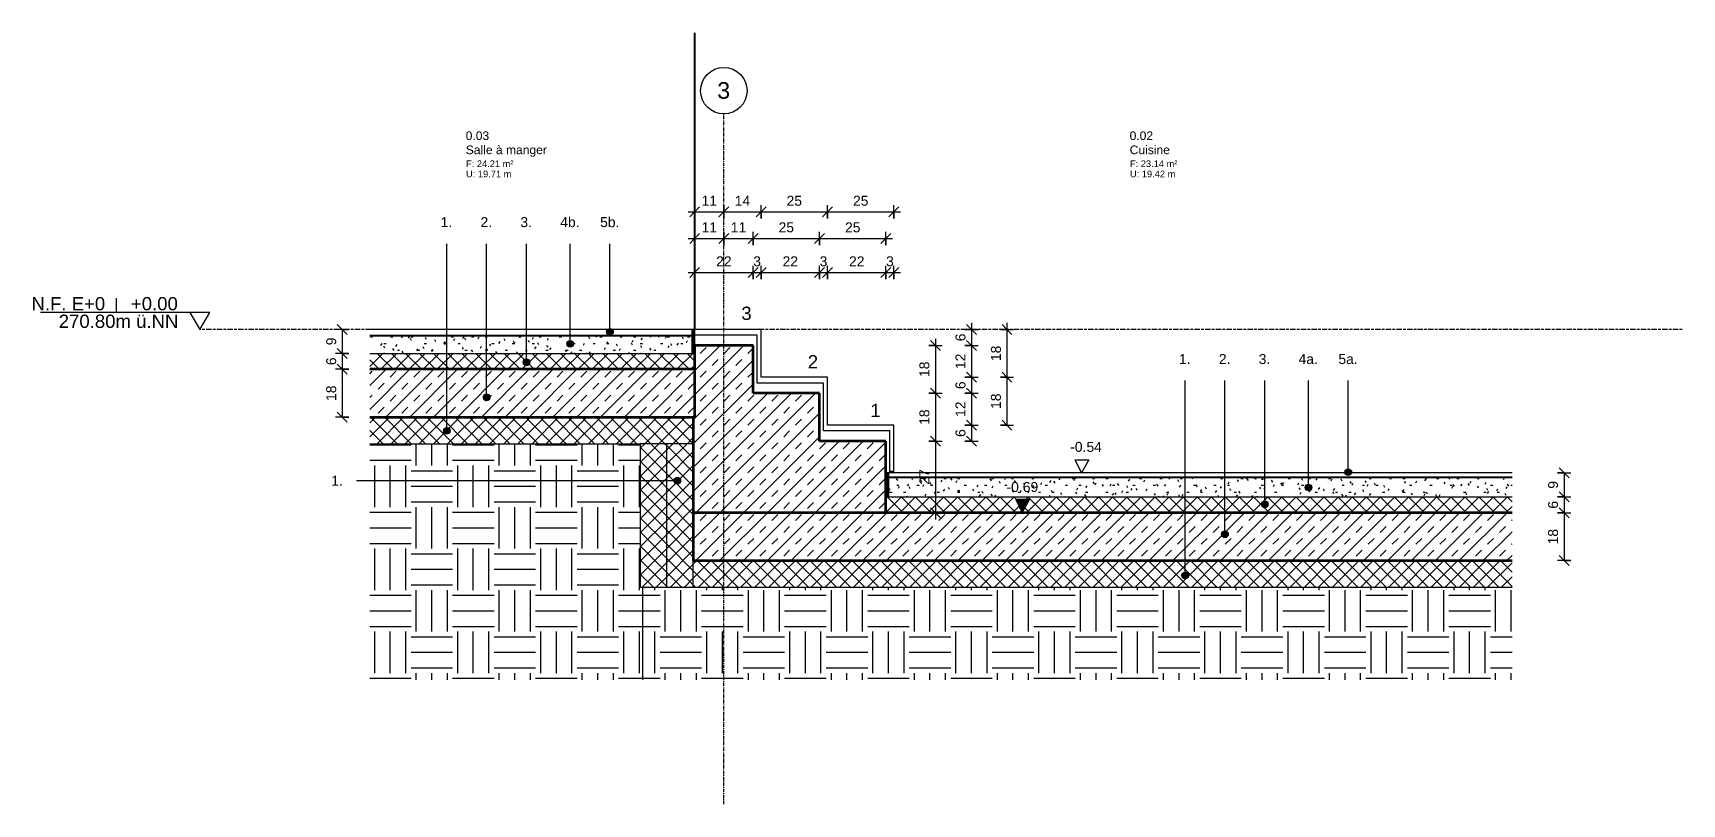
# Model space of a CAD drawing. Header units: millimetres. Extents: x 12107 to 18314, y -1786 to 1116.
import ezdxf

# ---------------------------------------------------------------- set-up
doc = ezdxf.new("R2010")
doc.units = ezdxf.units.MM
doc.linetypes.add('Center', pattern=[40, 10, -5, 20, -5])
doc.linetypes.add('Grid Line', pattern=[22.225, 12.7, -3.175, 3.175, -3.175])
for name, color, linetype, lineweight in [('A-ANNO-DIMS', 211, 'Continuous', 9), ('A-ANNO-DIMS-25', 211, 'Continuous', 9), ('A-AREA-IDEN', 2, 'Continuous', 9), ('A-DETL', 90, 'Continuous', 18), ('A-DETL-GENF', 92, 'Continuous', 18), ('A-DETL-MEDM', 33, 'Continuous', 35), ('A-DETL-THIN', 151, 'Continuous', 18), ('A-FLOR-LEVL', 51, 'Continuous', 9), ('A-WALL', 113, 'Continuous', 25), ('C-TOPO', 7, 'Continuous', 18), ('G-ANNO-DIMS', 111, 'Continuous', 9), ('G-ANNO-TEXT', 231, 'Continuous', 9), ('S-GRID', 1, 'Continuous', 9), ('S-GRID-IDEN', 1, 'Continuous', 9)]:
    doc.layers.add(name, color=color, linetype=linetype, lineweight=lineweight)
doc.styles.add('Arial', font='arial.ttf', dxfattribs={"height": 50})
doc.styles.add('Arial_1', font='arial.ttf', dxfattribs={"height": 62.5})
doc.styles.add('Arial_2', font='arial.ttf', dxfattribs={"height": 25})
doc.styles.add('Arial_3', font='arial.ttf', dxfattribs={"height": 32.5})
doc.styles.add('Arial_4', font='arial.ttf', dxfattribs={"height": 37.5})
doc.dimstyles.new('ANNOTATION_1_5MM_BLACK', dxfattribs={"dimscale": 304.8, "dimtxt": 38.259727, "dimasz": 0.123031, "dimexe": 0.082021, "dimexo": 0.0625, "dimgap": 0.032808, "dimtad": 1, "dimdec": 1, "dimlfac": 0.1, "dimrnd": 0.5, "dimdsep": 46, "dimtxsty": 'Arial_4', "dimblk1": 'OBLIQUE', "dimblk2": 'OBLIQUE', "dimsah": 1, "dimcen": 0.09, "dimdle": 0.082021, "dimazin": 0, "dimtfac": 1, "dimtdec": 4, "dimtix": 1, "dimtmove": 0, "dimatfit": 3, "dimfxl": 0.082021, "dimfxlon": 1, "dimtvp": 1, "dimtolj": 1, "dimtzin": 0, "dimarcsym": 2})
pattern_1 = [(45, (15561.023, -180), (-26.5165, 26.5165), []), (135, (15561.023, -180), (-26.5165, -26.5165), [])]
pattern_2 = [(0, (15561.023, -180), (101.6, 25.4), [8.382, -67.818, 8.382, -67.818, -406.4]), (0, (15561.023, -180), (101.6, 25.4), [-152.4, 8.382, -144.018, 8.382, -67.818, -177.8]), (0, (15561.023, -180), (101.6, 25.4), [-381, 8.382, -42.418, 8.382, -118.618]), (120, (15599.123, -167.3), (-72.79705, 75.28818), [8.382, -67.818, 8.382, -67.818, -406.4]), (120, (15599.123, -167.3), (-72.79705, 75.28818), [-152.4, 8.382, -144.018, 8.382, -67.818, -177.8]), (120, (15599.123, -167.3), (-72.79705, 75.28818), [-381, 8.382, -42.418, 8.382, -118.618]), (240, (15611.823, -116.5), (-28.80295, -100.68818), [8.382, -67.818, 8.382, -67.818, -406.4]), (240, (15611.823, -116.5), (-28.80295, -100.68818), [-152.4, 8.382, -144.018, 8.382, -67.818, -177.8]), (240, (15611.823, -116.5), (-28.80295, -100.68818), [-381, 8.382, -42.418, 8.382, -118.618])]
pattern_3 = [(45, (15561.02, -180), (-44.9013, 44.9013), []), (45, (15605.924, -180), (-44.9013, 44.9013), [31.75, -31.75])]

msp = doc.modelspace()

# ---------------------------------------------------------------- texts
at = {"layer": 'A-AREA-IDEN', "attachment_point": 1}
for s, insert, char_height, width, style in [('0.03', (13735.59, 745.48), 32.5, 106.2236, 'Arial_3'), ('0.02', (16234.54, 745.48), 32.5, 106.2236, 'Arial_3'), ('Salle à manger', (13735.88, 692.16), 32.5, 364.7678, 'Arial_3'), ('Cuisine', (16234.83, 692.16), 32.5, 182.3839, 'Arial_3'), ('F: 24.21 m²', (13736.86, 636.06), 25, 216.4556, 'Arial_2'), ('F: 23.14 m²', (16235.81, 636.06), 25, 216.4556, 'Arial_2'), ('U: 19.71 m', (13736.86, 597.77), 25, 204.4303, 'Arial_2'), ('U: 19.42 m', (16235.81, 597.77), 25, 204.4303, 'Arial_2')]:
    msp.add_mtext(s, dxfattribs=dict(at, insert=insert, char_height=char_height, width=width, style=style))
at = {"layer": 'A-FLOR-LEVL', "char_height": 50, "attachment_point": 1, "style": 'Arial'}
for s, insert, width in [('N.F. E+0', (12101.18, 122.04), 342.7214), ('+0.00', (12475.47, 122.04), 218.4598), ('270.80m ü.NN', (12203.81, 55.8), 557.1728)]:
    msp.add_mtext(s, dxfattribs=dict(at, insert=insert, width=width))
at = {"layer": 'G-ANNO-DIMS', "char_height": 37.5, "width": 142.7817, "attachment_point": 1, "line_spacing_factor": 0.941778, "style": 'Arial_4'}
for s, insert in [('-0.54', (16010.81, -423.08)), ('-0.69', (15771.13, -574.06))]:
    msp.add_mtext(s, dxfattribs=dict(at, insert=insert))
at = {"layer": 'G-ANNO-TEXT', "color": 7, "attachment_point": 1}
for s, insert, char_height, width, style in [('1.', (13641.38, 422.71), 37.5, 54.1139, 'Arial_4'), ('2.', (13791.38, 422.71), 37.5, 54.1139, 'Arial_4'), ('3.', (13941.38, 422.71), 37.5, 54.1139, 'Arial_4'), ('4b.', (14091.38, 422.71), 37.5, 88.1856, 'Arial_4'), ('5b.', (14241.38, 422.71), 37.5, 88.1856, 'Arial_4'), ('3', (14773.15, 85.85), 50, 48.1013, 'Arial'), ('2', (15023.15, -96.67), 50, 48.1013, 'Arial'), ('1.', (16420.31, -92.63), 37.5, 54.1139, 'Arial_4'), ('2.', (16570.31, -92.63), 37.5, 54.1139, 'Arial_4'), ('3.', (16720.31, -92.63), 37.5, 54.1139, 'Arial_4'), ('4a.', (16870.31, -92.63), 37.5, 88.1856, 'Arial_4'), ('5a.', (17020.31, -92.63), 37.5, 88.1856, 'Arial_4'), ('1', (15258.15, -279.79), 50, 48.1013, 'Arial'), ('1.', (13229.25, -550.33), 37.5, 54.1139, 'Arial_4')]:
    msp.add_mtext(s, dxfattribs=dict(at, insert=insert, char_height=char_height, width=width, style=style))

# ---------------------------------------------------------------- blocks, each defined once
blk = doc.blocks.new('Niveau - OKFFB-442205-012_01-Coupe 1')
at = {"layer": 'A-FLOR-LEVL'}
for p, q in [((12734.8, 64.4), (12134.8, 64.4)), ((12419.8, 117.2), (12419.8, 64.4)), ((12697.6, 64.4), (12734.8, 0)), ((12772, 64.4), (12697.6, 64.4)), ((12734.8, 0), (12772, 64.4))]:
    blk.add_line(p, q, dxfattribs=at)
blk = doc.blocks.new('Quadrillage - M_Grid Head - Circle_3_5-489728-012_01-Coupe 1')
at = {"layer": 'S-GRID-IDEN'}
blk.add_circle((14707.4, 898.5), 87.5, dxfattribs=at)
blk = doc.blocks.new('Cotes d_élévation - OKFFB-441809-012_01-Coupe 1')
at = {"layer": 'G-ANNO-DIMS'}
for p, q in [((16028.4, -490), (16052.8, -540)), ((16028.4, -490), (16080.5, -490)), ((16080.5, -490), (16052.8, -540)), ((16073.6, -540), (16034.5, -540))]:
    blk.add_line(p, q, dxfattribs=at)
blk = doc.blocks.new('DIMBLOCK15-012_01-Coupe 1')
at = {"layer": 'A-ANNO-DIMS-25'}
for p, q in [((17845, -540), (17895, -540)), ((17870, -540), (17845, -540)), ((17870, -540), (17851.3, -521.2)), ((17870, -540), (17870, -630)), ((17870, -540), (17888.8, -558.8)), ((17870, -630), (17851.3, -611.2)), ((17845, -630), (17895, -630)), ((17870, -630), (17845, -630)), ((17870, -630), (17888.8, -648.8))]:
    blk.add_line(p, q, dxfattribs=at)
at = {"layer": 'A-ANNO-DIMS-25', "color": 0, "insert": (17809.6, -599.5), "char_height": 37.5, "width": 34.892, "attachment_point": 1, "rotation": 90, "line_spacing_factor": 0.941778, "style": 'Arial_4'}
blk.add_mtext('9', dxfattribs=at)
blk = doc.blocks.new('_Oblique')
at = {"color": 0, "linetype": 'ByBlock', "lineweight": -2}
blk.add_line((-0.5, -0.5), (0.5, 0.5), dxfattribs=at)
blk = doc.blocks.new('DIMBLOCK16-012_01-Coupe 1')
at = {"layer": 'A-ANNO-DIMS-25'}
for p, q in [((17870, -630), (17851.3, -611.2)), ((17845, -630), (17895, -630)), ((17870, -630), (17845, -630)), ((17870, -690), (17851.3, -671.3)), ((17870, -630), (17870, -690)), ((17870, -630), (17888.8, -648.8)), ((17845, -690), (17895, -690)), ((17870, -690), (17845, -690)), ((17870, -690), (17888.8, -708.8))]:
    blk.add_line(p, q, dxfattribs=at)
at = {"layer": 'A-ANNO-DIMS-25', "color": 0, "insert": (17809.6, -674.5), "char_height": 37.5, "width": 34.892, "attachment_point": 1, "rotation": 90, "line_spacing_factor": 0.941778, "style": 'Arial_4'}
blk.add_mtext('6', dxfattribs=at)
blk = doc.blocks.new('DIMBLOCK17-012_01-Coupe 1')
at = {"layer": 'A-ANNO-DIMS-25'}
for p, q in [((17870, -690), (17851.3, -671.3)), ((17845, -690), (17895, -690)), ((17870, -690), (17845, -690)), ((17870, -690), (17870, -870)), ((17870, -690), (17888.8, -708.8)), ((17870, -870), (17851.3, -851.2)), ((17895, -870), (17845, -870)), ((17870, -870), (17888.8, -888.8)), ((17870, -870), (17895, -870))]:
    blk.add_line(p, q, dxfattribs=at)
at = {"layer": 'A-ANNO-DIMS-25', "color": 0, "insert": (17809.6, -809.1), "char_height": 37.5, "width": 69.784, "attachment_point": 1, "rotation": 90, "line_spacing_factor": 0.941778, "style": 'Arial_4'}
blk.add_mtext('18', dxfattribs=at)
blk = doc.blocks.new('DIMBLOCK18-012_01-Coupe 1')
at = {"layer": 'A-ANNO-DIMS-25'}
for p, q in [((13296.1, 0), (13246.1, 0)), ((13271.1, 0), (13252.3, 18.8)), ((13271.1, 0), (13271.1, -90)), ((13271.1, 0), (13289.8, -18.8)), ((13271.1, 0), (13296.1, 0)), ((13296.1, -90), (13246.1, -90)), ((13271.1, -90), (13252.3, -71.2)), ((13271.1, -90), (13289.8, -108.7)), ((13271.1, -90), (13296.1, -90))]:
    blk.add_line(p, q, dxfattribs=at)
at = {"layer": 'A-ANNO-DIMS-25', "color": 0, "insert": (13210.6, -59.5), "char_height": 37.5, "width": 34.892, "attachment_point": 1, "rotation": 90, "line_spacing_factor": 0.941778, "style": 'Arial_4'}
blk.add_mtext('9', dxfattribs=at)
blk = doc.blocks.new('DIMBLOCK19-012_01-Coupe 1')
at = {"layer": 'A-ANNO-DIMS-25'}
for p, q in [((13296.1, -90), (13246.1, -90)), ((13271.1, -90), (13252.3, -71.2)), ((13271.1, -90), (13271.1, -150)), ((13271.1, -90), (13289.8, -108.7)), ((13271.1, -90), (13296.1, -90)), ((13296.1, -150), (13246.1, -150)), ((13271.1, -150), (13252.3, -131.2)), ((13271.1, -150), (13289.8, -168.8)), ((13271.1, -150), (13296.1, -150))]:
    blk.add_line(p, q, dxfattribs=at)
at = {"layer": 'A-ANNO-DIMS-25', "color": 0, "insert": (13210.6, -134.5), "char_height": 37.5, "width": 34.892, "attachment_point": 1, "rotation": 90, "line_spacing_factor": 0.941778, "style": 'Arial_4'}
blk.add_mtext('6', dxfattribs=at)
blk = doc.blocks.new('DIMBLOCK20-012_01-Coupe 1')
at = {"layer": 'A-ANNO-DIMS-25'}
for p, q in [((13296.1, -150), (13246.1, -150)), ((13271.1, -150), (13252.3, -131.2)), ((13271.1, -150), (13271.1, -330)), ((13271.1, -150), (13289.8, -168.8)), ((13271.1, -150), (13296.1, -150)), ((13296.1, -330), (13246.1, -330)), ((13271.1, -330), (13252.3, -311.2)), ((13271.1, -330), (13289.8, -348.7)), ((13271.1, -330), (13296.1, -330))]:
    blk.add_line(p, q, dxfattribs=at)
at = {"layer": 'A-ANNO-DIMS-25', "color": 0, "insert": (13210.6, -269.1), "char_height": 37.5, "width": 69.784, "attachment_point": 1, "rotation": 90, "line_spacing_factor": 0.941778, "style": 'Arial_4'}
blk.add_mtext('18', dxfattribs=at)
blk = doc.blocks.new('DIMBLOCK21-012_01-Coupe 1')
at = {"layer": 'A-ANNO-DIMS-25'}
for p, q in [((15478.7, -60), (15528.7, -60)), ((15503.7, -60), (15478.7, -60)), ((15503.7, -60), (15484.9, -41.2)), ((15503.7, -35), (15503.7, -240)), ((15503.7, -60), (15522.4, -78.7)), ((15478.7, -240), (15528.7, -240)), ((15503.7, -240), (15478.7, -240)), ((15503.7, -240), (15484.9, -221.2)), ((15503.7, -240), (15522.4, -258.7))]:
    blk.add_line(p, q, dxfattribs=at)
at = {"layer": 'A-ANNO-DIMS-25', "color": 0, "insert": (15443.2, -179.1), "char_height": 37.5, "width": 69.784, "attachment_point": 1, "rotation": 90, "line_spacing_factor": 0.941778, "style": 'Arial_4'}
blk.add_mtext('18', dxfattribs=at)
blk = doc.blocks.new('DIMBLOCK22-012_01-Coupe 1')
at = {"layer": 'A-ANNO-DIMS-25'}
for p, q in [((15478.7, -240), (15528.7, -240)), ((15503.7, -240), (15478.7, -240)), ((15503.7, -240), (15484.9, -221.2)), ((15503.7, -240), (15503.7, -420)), ((15503.7, -240), (15522.4, -258.7)), ((15478.7, -420), (15528.7, -420)), ((15503.7, -420), (15478.7, -420)), ((15503.7, -420), (15484.9, -401.2)), ((15503.7, -420), (15522.4, -438.8))]:
    blk.add_line(p, q, dxfattribs=at)
at = {"layer": 'A-ANNO-DIMS-25', "color": 0, "insert": (15443.2, -359.1), "char_height": 37.5, "width": 69.784, "attachment_point": 1, "rotation": 90, "line_spacing_factor": 0.941778, "style": 'Arial_4'}
blk.add_mtext('18', dxfattribs=at)
blk = doc.blocks.new('DIMBLOCK23-012_01-Coupe 1')
at = {"layer": 'A-ANNO-DIMS-25'}
for p, q in [((15478.7, -420), (15528.7, -420)), ((15503.7, -420), (15478.7, -420)), ((15503.7, -420), (15484.9, -401.2)), ((15503.7, -420), (15503.7, -715)), ((15503.7, -420), (15522.4, -438.8)), ((15503.7, -690), (15484.9, -671.3)), ((15528.7, -690), (15478.7, -690)), ((15503.7, -690), (15522.4, -708.8)), ((15503.7, -690), (15528.7, -690))]:
    blk.add_line(p, q, dxfattribs=at)
at = {"layer": 'A-ANNO-DIMS-25', "color": 0, "insert": (15443.2, -584.1), "char_height": 37.5, "width": 69.784, "attachment_point": 1, "rotation": 90, "line_spacing_factor": 0.941778, "style": 'Arial_4'}
blk.add_mtext('27', dxfattribs=at)
blk = doc.blocks.new('Cotes d_élévation - OKRD-441811-012_01-Coupe 1')
at = {"layer": 'G-ANNO-DIMS'}
blk.add_hatch(color=256, dxfattribs=at).paths.add_polyline_path([(15830.6, -690), (15806.2, -640), (15858.3, -640)])
for p, q in [((15858.3, -640), (15806.2, -640)), ((15806.2, -640), (15830.6, -690)), ((15830.6, -690), (15858.3, -640)), ((15812.3, -690), (15851.3, -690))]:
    blk.add_line(p, q, dxfattribs=at)
blk = doc.blocks.new('DIMBLOCK24-012_01-Coupe 1')
at = {"layer": 'A-ANNO-DIMS-25'}
for p, q in [((15748, 0), (15798, 0)), ((15773, 0), (15748, 0)), ((15773, 0), (15754.2, 18.8)), ((15773, 25), (15773, -180)), ((15773, 0), (15791.7, -18.8)), ((15748, -180), (15798, -180)), ((15773, -180), (15748, -180)), ((15773, -180), (15754.2, -161.2)), ((15773, -180), (15791.7, -198.8))]:
    blk.add_line(p, q, dxfattribs=at)
at = {"layer": 'A-ANNO-DIMS-25', "color": 0, "insert": (15712.5, -119.1), "char_height": 37.5, "width": 69.784, "attachment_point": 1, "rotation": 90, "line_spacing_factor": 0.941778, "style": 'Arial_4'}
blk.add_mtext('18', dxfattribs=at)
blk = doc.blocks.new('DIMBLOCK25-012_01-Coupe 1')
at = {"layer": 'A-ANNO-DIMS-25'}
for p, q in [((15748, -180), (15798, -180)), ((15773, -180), (15748, -180)), ((15773, -180), (15754.2, -161.2)), ((15773, -180), (15773, -360)), ((15773, -180), (15791.7, -198.8)), ((15748, -360), (15798, -360)), ((15773, -360), (15748, -360)), ((15773, -360), (15754.2, -341.3)), ((15773, -360), (15791.7, -378.8))]:
    blk.add_line(p, q, dxfattribs=at)
at = {"layer": 'A-ANNO-DIMS-25', "color": 0, "insert": (15712.5, -299.1), "char_height": 37.5, "width": 69.784, "attachment_point": 1, "rotation": 90, "line_spacing_factor": 0.941778, "style": 'Arial_4'}
blk.add_mtext('18', dxfattribs=at)
blk = doc.blocks.new('DIMBLOCK26-012_01-Coupe 1')
at = {"layer": 'A-ANNO-DIMS-25'}
for p, q in [((14572.4, 442.7), (14707.4, 442.7)), ((14597.4, 442.7), (14578.6, 423.9)), ((14597.4, 467.7), (14597.4, 417.7)), ((14597.4, 442.7), (14597.4, 467.7)), ((14597.4, 442.7), (14616.1, 461.4)), ((14707.4, 442.7), (14688.6, 423.9)), ((14707.4, 467.7), (14707.4, 417.7)), ((14707.4, 442.7), (14707.4, 467.7)), ((14707.4, 442.7), (14726.1, 461.4))]:
    blk.add_line(p, q, dxfattribs=at)
at = {"layer": 'A-ANNO-DIMS-25', "color": 0, "insert": (14623.3, 503.1), "char_height": 37.5, "width": 69.784, "attachment_point": 1, "line_spacing_factor": 0.941778, "style": 'Arial_4'}
blk.add_mtext('11', dxfattribs=at)
blk = doc.blocks.new('DIMBLOCK27-012_01-Coupe 1')
at = {"layer": 'A-ANNO-DIMS-25'}
for p, q in [((14707.4, 442.7), (14688.6, 423.9)), ((14707.4, 467.7), (14707.4, 417.7)), ((14707.4, 442.7), (14707.4, 467.7)), ((14707.4, 442.7), (14726.1, 461.4)), ((14707.4, 442.7), (14847.4, 442.7)), ((14847.4, 442.7), (14828.6, 423.9)), ((14847.4, 417.7), (14847.4, 467.7)), ((14847.4, 442.7), (14866.1, 461.4)), ((14847.4, 442.7), (14847.4, 417.7))]:
    blk.add_line(p, q, dxfattribs=at)
at = {"layer": 'A-ANNO-DIMS-25', "color": 0, "insert": (14748.3, 503.1), "char_height": 37.5, "width": 69.784, "attachment_point": 1, "line_spacing_factor": 0.941778, "style": 'Arial_4'}
blk.add_mtext('14', dxfattribs=at)
blk = doc.blocks.new('DIMBLOCK28-012_01-Coupe 1')
at = {"layer": 'A-ANNO-DIMS-25'}
for p, q in [((14847.4, 442.7), (14828.6, 423.9)), ((14847.4, 417.7), (14847.4, 467.7)), ((14847.4, 442.7), (14866.1, 461.4)), ((14847.4, 442.7), (15097.4, 442.7)), ((14847.4, 442.7), (14847.4, 417.7)), ((15097.4, 442.7), (15078.6, 423.9)), ((15097.4, 417.7), (15097.4, 467.7)), ((15097.4, 442.7), (15116.1, 461.4)), ((15097.4, 442.7), (15097.4, 417.7))]:
    blk.add_line(p, q, dxfattribs=at)
at = {"layer": 'A-ANNO-DIMS-25', "color": 0, "insert": (14943.3, 503.1), "char_height": 37.5, "width": 69.784, "attachment_point": 1, "line_spacing_factor": 0.941778, "style": 'Arial_4'}
blk.add_mtext('25', dxfattribs=at)
blk = doc.blocks.new('DIMBLOCK29-012_01-Coupe 1')
at = {"layer": 'A-ANNO-DIMS-25'}
for p, q in [((15097.4, 442.7), (15078.6, 423.9)), ((15097.4, 417.7), (15097.4, 467.7)), ((15097.4, 442.7), (15116.1, 461.4)), ((15097.4, 442.7), (15372.4, 442.7)), ((15097.4, 442.7), (15097.4, 417.7)), ((15347.4, 442.7), (15328.6, 423.9)), ((15347.4, 417.7), (15347.4, 467.7)), ((15347.4, 442.7), (15366.1, 461.4)), ((15347.4, 442.7), (15347.4, 417.7))]:
    blk.add_line(p, q, dxfattribs=at)
at = {"layer": 'A-ANNO-DIMS-25', "color": 0, "insert": (15193.3, 503.1), "char_height": 37.5, "width": 69.784, "attachment_point": 1, "line_spacing_factor": 0.941778, "style": 'Arial_4'}
blk.add_mtext('25', dxfattribs=at)
blk = doc.blocks.new('DIMBLOCK30-012_01-Coupe 1')
at = {"layer": 'A-ANNO-DIMS-25'}
for p, q in [((14572.4, 342.7), (14707.4, 342.7)), ((14597.4, 342.7), (14578.6, 323.9)), ((14597.4, 367.7), (14597.4, 317.7)), ((14597.4, 342.7), (14597.4, 367.7)), ((14597.4, 342.7), (14616.1, 361.4)), ((14707.4, 342.7), (14688.6, 323.9)), ((14707.4, 367.7), (14707.4, 317.7)), ((14707.4, 342.7), (14707.4, 367.7)), ((14707.4, 342.7), (14726.1, 361.4))]:
    blk.add_line(p, q, dxfattribs=at)
at = {"layer": 'A-ANNO-DIMS-25', "color": 0, "insert": (14623.3, 403.1), "char_height": 37.5, "width": 69.784, "attachment_point": 1, "line_spacing_factor": 0.941778, "style": 'Arial_4'}
blk.add_mtext('11', dxfattribs=at)
blk = doc.blocks.new('DIMBLOCK31-012_01-Coupe 1')
at = {"layer": 'A-ANNO-DIMS-25'}
for p, q in [((14707.4, 342.7), (14688.6, 323.9)), ((14707.4, 367.7), (14707.4, 317.7)), ((14707.4, 342.7), (14707.4, 367.7)), ((14707.4, 342.7), (14726.1, 361.4)), ((14707.4, 342.7), (14817.4, 342.7)), ((14817.4, 342.7), (14798.6, 323.9)), ((14817.4, 317.7), (14817.4, 367.7)), ((14817.4, 342.7), (14836.1, 361.4)), ((14817.4, 342.7), (14817.4, 317.7))]:
    blk.add_line(p, q, dxfattribs=at)
at = {"layer": 'A-ANNO-DIMS-25', "color": 0, "insert": (14733.3, 403.1), "char_height": 37.5, "width": 69.784, "attachment_point": 1, "line_spacing_factor": 0.941778, "style": 'Arial_4'}
blk.add_mtext('11', dxfattribs=at)
blk = doc.blocks.new('DIMBLOCK32-012_01-Coupe 1')
at = {"layer": 'A-ANNO-DIMS-25'}
for p, q in [((14817.4, 342.7), (14798.6, 323.9)), ((14817.4, 317.7), (14817.4, 367.7)), ((14817.4, 342.7), (14836.1, 361.4)), ((14817.4, 342.7), (15067.4, 342.7)), ((14817.4, 342.7), (14817.4, 317.7)), ((15067.4, 342.7), (15048.6, 323.9)), ((15067.4, 317.7), (15067.4, 367.7)), ((15067.4, 342.7), (15086.1, 361.4)), ((15067.4, 342.7), (15067.4, 317.7))]:
    blk.add_line(p, q, dxfattribs=at)
at = {"layer": 'A-ANNO-DIMS-25', "color": 0, "insert": (14913.3, 403.1), "char_height": 37.5, "width": 69.784, "attachment_point": 1, "line_spacing_factor": 0.941778, "style": 'Arial_4'}
blk.add_mtext('25', dxfattribs=at)
blk = doc.blocks.new('DIMBLOCK33-012_01-Coupe 1')
at = {"layer": 'A-ANNO-DIMS-25'}
for p, q in [((15067.4, 342.7), (15048.6, 323.9)), ((15067.4, 317.7), (15067.4, 367.7)), ((15067.4, 342.7), (15086.1, 361.4)), ((15067.4, 342.7), (15342.4, 342.7)), ((15067.4, 342.7), (15067.4, 317.7)), ((15317.4, 342.7), (15298.6, 323.9)), ((15317.4, 317.7), (15317.4, 367.7)), ((15317.4, 342.7), (15336.1, 361.4)), ((15317.4, 342.7), (15317.4, 317.7))]:
    blk.add_line(p, q, dxfattribs=at)
at = {"layer": 'A-ANNO-DIMS-25', "color": 0, "insert": (15163.3, 403.1), "char_height": 37.5, "width": 69.784, "attachment_point": 1, "line_spacing_factor": 0.941778, "style": 'Arial_4'}
blk.add_mtext('25', dxfattribs=at)
blk = doc.blocks.new('DIMBLOCK34-012_01-Coupe 1')
at = {"layer": 'A-ANNO-DIMS-25'}
for p, q in [((14572.4, 214.7), (14817.4, 214.7)), ((14597.4, 214.7), (14578.6, 196)), ((14597.4, 239.7), (14597.4, 189.7)), ((14597.4, 214.7), (14597.4, 239.7)), ((14597.4, 214.7), (14616.1, 233.5)), ((14817.4, 214.7), (14798.6, 196)), ((14817.4, 189.7), (14817.4, 239.7)), ((14817.4, 214.7), (14836.1, 233.5)), ((14817.4, 214.7), (14817.4, 189.7))]:
    blk.add_line(p, q, dxfattribs=at)
at = {"layer": 'A-ANNO-DIMS-25', "color": 0, "insert": (14678.3, 275.2), "char_height": 37.5, "width": 69.784, "attachment_point": 1, "line_spacing_factor": 0.941778, "style": 'Arial_4'}
blk.add_mtext('22', dxfattribs=at)
blk = doc.blocks.new('DIMBLOCK35-012_01-Coupe 1')
at = {"layer": 'A-ANNO-DIMS-25'}
for p, q in [((14817.4, 214.7), (14798.6, 196)), ((14817.4, 189.7), (14817.4, 239.7)), ((14817.4, 214.7), (14836.1, 233.5)), ((14817.4, 214.7), (14872.4, 214.7)), ((14817.4, 214.7), (14817.4, 189.7)), ((14847.4, 214.7), (14828.6, 196)), ((14847.4, 189.7), (14847.4, 239.7)), ((14847.4, 214.7), (14866.1, 233.5)), ((14847.4, 214.7), (14847.4, 189.7))]:
    blk.add_line(p, q, dxfattribs=at)
at = {"layer": 'A-ANNO-DIMS-25', "color": 0, "insert": (14817.8, 275.2), "char_height": 37.5, "width": 34.892, "attachment_point": 1, "line_spacing_factor": 0.941778, "style": 'Arial_4'}
blk.add_mtext('3', dxfattribs=at)
blk = doc.blocks.new('DIMBLOCK36-012_01-Coupe 1')
at = {"layer": 'A-ANNO-DIMS-25'}
for p, q in [((14822.4, 214.7), (15067.4, 214.7)), ((14847.4, 214.7), (14828.6, 196)), ((14847.4, 189.7), (14847.4, 239.7)), ((14847.4, 214.7), (14866.1, 233.5)), ((14847.4, 214.7), (14847.4, 189.7)), ((15067.4, 214.7), (15048.6, 196)), ((15067.4, 189.7), (15067.4, 239.7)), ((15067.4, 214.7), (15086.1, 233.5)), ((15067.4, 214.7), (15067.4, 189.7))]:
    blk.add_line(p, q, dxfattribs=at)
at = {"layer": 'A-ANNO-DIMS-25', "color": 0, "insert": (14928.3, 275.2), "char_height": 37.5, "width": 69.784, "attachment_point": 1, "line_spacing_factor": 0.941778, "style": 'Arial_4'}
blk.add_mtext('22', dxfattribs=at)
blk = doc.blocks.new('DIMBLOCK37-012_01-Coupe 1')
at = {"layer": 'A-ANNO-DIMS-25'}
for p, q in [((15067.4, 214.7), (15048.6, 196)), ((15067.4, 189.7), (15067.4, 239.7)), ((15067.4, 214.7), (15086.1, 233.5)), ((15067.4, 214.7), (15097.4, 214.7)), ((15067.4, 214.7), (15067.4, 189.7)), ((15097.4, 214.7), (15078.6, 196)), ((15097.4, 189.7), (15097.4, 239.7)), ((15097.4, 214.7), (15116.1, 233.5)), ((15097.4, 214.7), (15097.4, 189.7))]:
    blk.add_line(p, q, dxfattribs=at)
at = {"layer": 'A-ANNO-DIMS-25', "color": 0, "insert": (15067.8, 275.2), "char_height": 37.5, "width": 34.892, "attachment_point": 1, "line_spacing_factor": 0.941778, "style": 'Arial_4'}
blk.add_mtext('3', dxfattribs=at)
blk = doc.blocks.new('DIMBLOCK38-012_01-Coupe 1')
at = {"layer": 'A-ANNO-DIMS-25'}
for p, q in [((15097.4, 214.7), (15078.6, 196)), ((15097.4, 189.7), (15097.4, 239.7)), ((15097.4, 214.7), (15116.1, 233.5)), ((15097.4, 214.7), (15317.4, 214.7)), ((15097.4, 214.7), (15097.4, 189.7)), ((15317.4, 214.7), (15298.6, 196)), ((15317.4, 189.7), (15317.4, 239.7)), ((15317.4, 214.7), (15336.1, 233.5)), ((15317.4, 214.7), (15317.4, 189.7))]:
    blk.add_line(p, q, dxfattribs=at)
at = {"layer": 'A-ANNO-DIMS-25', "color": 0, "insert": (15178.3, 275.2), "char_height": 37.5, "width": 69.784, "attachment_point": 1, "line_spacing_factor": 0.941778, "style": 'Arial_4'}
blk.add_mtext('22', dxfattribs=at)
blk = doc.blocks.new('DIMBLOCK39-012_01-Coupe 1')
at = {"layer": 'A-ANNO-DIMS-25'}
for p, q in [((15317.4, 214.7), (15298.6, 196)), ((15317.4, 189.7), (15317.4, 239.7)), ((15317.4, 214.7), (15336.1, 233.5)), ((15317.4, 214.7), (15372.4, 214.7)), ((15317.4, 214.7), (15317.4, 189.7)), ((15347.4, 214.7), (15328.6, 196)), ((15347.4, 189.7), (15347.4, 239.7)), ((15347.4, 214.7), (15366.1, 233.5)), ((15347.4, 214.7), (15347.4, 189.7))]:
    blk.add_line(p, q, dxfattribs=at)
at = {"layer": 'A-ANNO-DIMS-25', "color": 0, "insert": (15317.8, 275.2), "char_height": 37.5, "width": 34.892, "attachment_point": 1, "line_spacing_factor": 0.941778, "style": 'Arial_4'}
blk.add_mtext('3', dxfattribs=at)
blk = doc.blocks.new('DIMBLOCK40-012_01-Coupe 1')
at = {"layer": 'A-ANNO-DIMS-25'}
for p, q in [((15614.7, 0), (15664.7, 0)), ((15639.7, 0), (15614.7, 0)), ((15639.7, 0), (15620.9, 18.8)), ((15639.7, 25), (15639.7, -60)), ((15639.7, 0), (15658.4, -18.8)), ((15614.7, -60), (15664.7, -60)), ((15639.7, -60), (15614.7, -60)), ((15639.7, -60), (15620.9, -41.2)), ((15639.7, -60), (15658.4, -78.7))]:
    blk.add_line(p, q, dxfattribs=at)
at = {"layer": 'A-ANNO-DIMS-25', "color": 0, "insert": (15579.2, -44.5), "char_height": 37.5, "width": 34.892, "attachment_point": 1, "rotation": 90, "line_spacing_factor": 0.941778, "style": 'Arial_4'}
blk.add_mtext('6', dxfattribs=at)
blk = doc.blocks.new('DIMBLOCK41-012_01-Coupe 1')
at = {"layer": 'A-ANNO-DIMS-25'}
for p, q in [((15614.7, -60), (15664.7, -60)), ((15639.7, -60), (15614.7, -60)), ((15639.7, -60), (15620.9, -41.2)), ((15639.7, -60), (15639.7, -180)), ((15639.7, -60), (15658.4, -78.7)), ((15614.7, -180), (15664.7, -180)), ((15639.7, -180), (15614.7, -180)), ((15639.7, -180), (15620.9, -161.2)), ((15639.7, -180), (15658.4, -198.8))]:
    blk.add_line(p, q, dxfattribs=at)
at = {"layer": 'A-ANNO-DIMS-25', "color": 0, "insert": (15579.2, -149.1), "char_height": 37.5, "width": 69.784, "attachment_point": 1, "rotation": 90, "line_spacing_factor": 0.941778, "style": 'Arial_4'}
blk.add_mtext('12', dxfattribs=at)
blk = doc.blocks.new('DIMBLOCK42-012_01-Coupe 1')
at = {"layer": 'A-ANNO-DIMS-25'}
for p, q in [((15614.7, -180), (15664.7, -180)), ((15639.7, -180), (15614.7, -180)), ((15639.7, -180), (15620.9, -161.2)), ((15639.7, -180), (15639.7, -240)), ((15639.7, -180), (15658.4, -198.8)), ((15614.7, -240), (15664.7, -240)), ((15639.7, -240), (15614.7, -240)), ((15639.7, -240), (15620.9, -221.2)), ((15639.7, -240), (15658.4, -258.7))]:
    blk.add_line(p, q, dxfattribs=at)
at = {"layer": 'A-ANNO-DIMS-25', "color": 0, "insert": (15579.2, -224.5), "char_height": 37.5, "width": 34.892, "attachment_point": 1, "rotation": 90, "line_spacing_factor": 0.941778, "style": 'Arial_4'}
blk.add_mtext('6', dxfattribs=at)
blk = doc.blocks.new('DIMBLOCK43-012_01-Coupe 1')
at = {"layer": 'A-ANNO-DIMS-25'}
for p, q in [((15614.7, -240), (15664.7, -240)), ((15639.7, -240), (15614.7, -240)), ((15639.7, -240), (15620.9, -221.2)), ((15639.7, -240), (15639.7, -360)), ((15639.7, -240), (15658.4, -258.7)), ((15614.7, -360), (15664.7, -360)), ((15639.7, -360), (15614.7, -360)), ((15639.7, -360), (15620.9, -341.3)), ((15639.7, -360), (15658.4, -378.8))]:
    blk.add_line(p, q, dxfattribs=at)
at = {"layer": 'A-ANNO-DIMS-25', "color": 0, "insert": (15579.2, -329.1), "char_height": 37.5, "width": 69.784, "attachment_point": 1, "rotation": 90, "line_spacing_factor": 0.941778, "style": 'Arial_4'}
blk.add_mtext('12', dxfattribs=at)
blk = doc.blocks.new('DIMBLOCK44-012_01-Coupe 1')
at = {"layer": 'A-ANNO-DIMS-25'}
for p, q in [((15614.7, -360), (15664.7, -360)), ((15639.7, -360), (15614.7, -360)), ((15639.7, -360), (15620.9, -341.3)), ((15639.7, -360), (15639.7, -420)), ((15639.7, -360), (15658.4, -378.8)), ((15614.7, -420), (15664.7, -420)), ((15639.7, -420), (15614.7, -420)), ((15639.7, -420), (15620.9, -401.2)), ((15639.7, -420), (15658.4, -438.8))]:
    blk.add_line(p, q, dxfattribs=at)
at = {"layer": 'A-ANNO-DIMS-25', "color": 0, "insert": (15579.2, -404.5), "char_height": 37.5, "width": 34.892, "attachment_point": 1, "rotation": 90, "line_spacing_factor": 0.941778, "style": 'Arial_4'}
blk.add_mtext('6', dxfattribs=at)

# ---------------------------------------------------------------- dimensions: what is measured, and where the dimension line sits
at = {"layer": 'A-ANNO-DIMS'}
for base, p1, p2, override, picture, middle in [((14707.35, 442.68), (14597.35, 467.68), (14707.35, 467.68), {"dimpost": '<>', "dimfxl": 110}, 'DIMBLOCK26-012_01-Coupe 1', (14652.35, 471.51)), ((14847.35, 442.68), (14707.35, 467.68), (14847.35, 417.68), {"dimpost": '<>', "dimfxl": 148.660687}, 'DIMBLOCK27-012_01-Coupe 1', (14777.35, 471.51)), ((15347.35, 442.68), (15097.35, 417.68), (15347.35, 417.68), {"dimpost": '<>', "dimfxl": 250}, 'DIMBLOCK29-012_01-Coupe 1', (15222.35, 471.83)), ((14707.35, 342.68), (14597.35, 367.68), (14707.35, 367.68), {"dimpost": '<>', "dimfxl": 110}, 'DIMBLOCK30-012_01-Coupe 1', (14652.35, 371.51)), ((14817.35, 342.68), (14707.35, 367.68), (14817.35, 317.68), {"dimpost": '<>', "dimfxl": 120.83046}, 'DIMBLOCK31-012_01-Coupe 1', (14762.35, 371.51)), ((15067.35, 342.68), (14817.35, 317.68), (15067.35, 317.68), {"dimpost": '<>', "dimfxl": 250}, 'DIMBLOCK32-012_01-Coupe 1', (14942.35, 371.83)), ((15317.35, 342.68), (15067.35, 317.68), (15317.35, 317.68), {"dimpost": '<>', "dimfxl": 250}, 'DIMBLOCK33-012_01-Coupe 1', (15192.35, 371.83)), ((14817.35, 214.74), (14597.35, 239.74), (14817.35, 189.74), {"dimpost": '<>', "dimfxl": 225.610283}, 'DIMBLOCK34-012_01-Coupe 1', (14707.35, 243.56)), ((14847.35, 214.74), (14817.35, 189.74), (14847.35, 189.74), {"dimpost": '<>', "dimfxl": 30}, 'DIMBLOCK35-012_01-Coupe 1', (14832.35, 243.9)), ((15067.35, 214.74), (14847.35, 189.74), (15067.35, 189.74), {"dimpost": '<>', "dimfxl": 220}, 'DIMBLOCK36-012_01-Coupe 1', (14957.35, 243.56)), ((15097.35, 214.74), (15067.35, 189.74), (15097.35, 189.74), {"dimpost": '<>', "dimfxl": 30}, 'DIMBLOCK37-012_01-Coupe 1', (15082.35, 243.9)), ((15317.35, 214.74), (15097.35, 189.74), (15317.35, 189.74), {"dimpost": '<>', "dimfxl": 220}, 'DIMBLOCK38-012_01-Coupe 1', (15207.35, 243.56)), ((15347.35, 214.74), (15317.35, 189.74), (15347.35, 189.74), {"dimpost": '<>', "dimfxl": 30}, 'DIMBLOCK39-012_01-Coupe 1', (15332.35, 243.9))]:
    dim = msp.add_linear_dim(base=base, p1=p1, p2=p2, dimstyle='ANNOTATION_1_5MM_BLACK', override=override, dxfattribs=at)
    dim.commit()
    dim.dimension.update_dxf_attribs({"geometry": picture, "text_midpoint": middle})
for base, p1, p2, angle, override, picture, middle in [((15097.35, 442.68), (14847.35, 417.68), (15097.35, 417.68), 0, {"dimpost": '<>', "dimfxl": 250}, 'DIMBLOCK28-012_01-Coupe 1', (14972.35, 471.83)), ((13271.07, -90), (13296.07, 0), (13296.07, -90), 90, {"dimpost": '<>', "dimfxl": 90}, 'DIMBLOCK18-012_01-Coupe 1', (13241.93, -45)), ((15639.69, -60), (15614.69, 0), (15614.69, -60), 90, {"dimpost": '<>', "dimfxl": 60}, 'DIMBLOCK40-012_01-Coupe 1', (15610.54, -30)), ((15772.97, -180), (15747.97, 0), (15747.97, -180), 90, {"dimpost": '<>', "dimfxl": 180}, 'DIMBLOCK24-012_01-Coupe 1', (15743.82, -90)), ((15503.69, -240), (15478.69, -60), (15478.69, -240), 90, {"dimpost": '<>', "dimfxl": 180}, 'DIMBLOCK21-012_01-Coupe 1', (15474.54, -150)), ((15639.69, -180), (15614.69, -60), (15614.69, -180), 90, {"dimpost": '<>', "dimfxl": 120}, 'DIMBLOCK41-012_01-Coupe 1', (15610.86, -120)), ((13271.07, -150), (13296.07, -90), (13296.07, -150), 90, {"dimpost": '<>', "dimfxl": 60}, 'DIMBLOCK19-012_01-Coupe 1', (13241.93, -120)), ((13271.07, -330), (13296.07, -150), (13296.07, -330), 90, {"dimpost": '<>', "dimfxl": 180}, 'DIMBLOCK20-012_01-Coupe 1', (13241.93, -240)), ((15639.69, -240), (15614.69, -180), (15614.69, -240), 90, {"dimpost": '<>', "dimfxl": 60}, 'DIMBLOCK42-012_01-Coupe 1', (15610.54, -210)), ((15772.97, -360), (15747.97, -180), (15747.97, -360), 90, {"dimpost": '<>', "dimfxl": 180}, 'DIMBLOCK25-012_01-Coupe 1', (15743.82, -270)), ((15503.69, -420), (15478.69, -240), (15478.69, -420), 90, {"dimpost": '<>', "dimfxl": 180}, 'DIMBLOCK22-012_01-Coupe 1', (15474.54, -330)), ((15639.69, -360), (15614.69, -240), (15614.69, -360), 90, {"dimpost": '<>', "dimfxl": 120}, 'DIMBLOCK43-012_01-Coupe 1', (15610.86, -300)), ((15639.69, -420), (15614.69, -360), (15614.69, -420), 90, {"dimpost": '<>', "dimfxl": 60}, 'DIMBLOCK44-012_01-Coupe 1', (15610.54, -390)), ((15503.69, -690), (15478.69, -420), (15528.69, -690), 90, {"dimpost": '<>', "dimfxl": 274.590604}, 'DIMBLOCK23-012_01-Coupe 1', (15474.86, -555)), ((17870, -630), (17845, -540), (17845, -630), 90, {"dimpost": '<>', "dimfxl": 90}, 'DIMBLOCK15-012_01-Coupe 1', (17840.85, -585)), ((17870, -690), (17845, -630), (17845, -690), 90, {"dimpost": '<>', "dimfxl": 60}, 'DIMBLOCK16-012_01-Coupe 1', (17840.85, -660)), ((17870, -870), (17845, -690), (17895, -870), 90, {"dimpost": '<>', "dimfxl": 186.815417}, 'DIMBLOCK17-012_01-Coupe 1', (17840.85, -780))]:
    dim = msp.add_linear_dim(base=base, p1=p1, p2=p2, angle=angle, dimstyle='ANNOTATION_1_5MM_BLACK', override=override, dxfattribs=at)
    dim.commit()
    dim.dimension.update_dxf_attribs({"geometry": picture, "text_midpoint": middle})

# ---------------------------------------------------------------- hatches: boundary and pattern name
at = {"layer": 'A-DETL-GENF'}
h = msp.add_hatch(dxfattribs=at)
h.set_pattern_fill('FP2_4', style=0, pattern_type=2)
h.set_pattern_definition(pattern_2)
h.paths.add_polyline_path([(14587.35, -90), (14587.35, -25), (13374.45, -25), (13374.45, -90)])
h = msp.add_hatch(dxfattribs=at)
h.set_pattern_fill('FP2_6', style=0, pattern_type=2)
h.set_pattern_definition(pattern_3)
h.paths.add_polyline_path([(15317.35, -690), (15317.35, -420), (15067.35, -420), (15067.35, -240), (14817.35, -240), (14817.35, -60), (14597.35, -60), (14597.35, -330), (14592.35, -330), (14592.35, -690), (14986.74, -690)])
h = msp.add_hatch(dxfattribs=at)
h.set_pattern_fill('FP2_3', style=0, pattern_type=2)
h.set_pattern_definition(pattern_1)
h.paths.add_polyline_path([(13374.45, -150), (14597.35, -150), (14597.35, -90), (13374.45, -90), (13374.45, -101.45)])
h = msp.add_hatch(dxfattribs=at)
h.set_pattern_fill('FP2_6', style=0, pattern_type=2)
h.set_pattern_definition(pattern_3)
h.paths.add_polyline_path([(13374.45, -330), (14597.35, -330), (14597.35, -150), (13374.45, -150)])
h = msp.add_hatch(dxfattribs=at)
h.set_pattern_fill('FP2_3', style=0, pattern_type=2)
h.set_pattern_definition(pattern_1)
h.paths.add_polyline_path([(14492.35, -430), (14592.35, -430), (14592.35, -330), (13374.45, -330), (13374.45, -430), (14449.31, -430)])
h = msp.add_hatch(dxfattribs=at)
h.set_pattern_fill('FP2_5', color=55, style=0, pattern_type=2)
h.set_pattern_definition([(0, (15561.02, -180), (156.25, 156.25), [156.25, -156.25]), (0, (15561.02, -121.4), (156.25, 156.25), [156.25, -156.25]), (0, (15561.02, -62.81), (156.25, 156.25), [156.25, -156.25]), (90, (15580.55, -43.28), (-156.25, 156.25), [156.25, -156.25]), (90, (15639.15, -43.28), (-156.25, 156.25), [156.25, -156.25]), (90, (15697.74, -43.28), (-156.25, 156.25), [156.25, -156.25])])
h.paths.add_polyline_path([(17673.87, -1318.63), (17673.87, -970), (14392.35, -970), (14392.35, -430), (13374.45, -430), (13374.45, -1318.63), (16693.32, -1318.63)])
h = msp.add_hatch(dxfattribs=at)
h.set_pattern_fill('FP2_3', style=0, pattern_type=2)
h.set_pattern_definition(pattern_1)
h.paths.add_polyline_path([(14492.35, -970), (14492.35, -430), (14392.35, -430), (14392.35, -970), (14449.31, -970)])
h = msp.add_hatch(dxfattribs=at)
h.set_pattern_fill('FP2_3', style=0, pattern_type=2)
h.set_pattern_definition(pattern_1)
h.paths.add_polyline_path([(14592.35, -970), (14592.35, -430), (14492.35, -430), (14492.35, -970)])
h = msp.add_hatch(dxfattribs=at)
h.set_pattern_fill('FP2_4', style=0, pattern_type=2)
h.set_pattern_definition(pattern_2)
h.paths.add_polyline_path([(15524.16, -630), (17673.87, -630), (17673.87, -558), (15327.35, -558), (15327.35, -630)])
h = msp.add_hatch(dxfattribs=at)
h.set_pattern_fill('FP2_3', style=0, pattern_type=2)
h.set_pattern_definition(pattern_1)
h.paths.add_polyline_path([(15524.16, -690), (17673.87, -690), (17673.87, -630), (15317.35, -630), (15317.35, -690), (15327.35, -690)])
h = msp.add_hatch(dxfattribs=at)
h.set_pattern_fill('FP2_6', style=0, pattern_type=2)
h.set_pattern_definition(pattern_3)
h.paths.add_polyline_path([(17673.87, -870), (17673.87, -690), (14592.35, -690), (14592.35, -870), (15524.16, -870)])
h = msp.add_hatch(dxfattribs=at)
h.set_pattern_fill('FP2_3', style=0, pattern_type=2)
h.set_pattern_definition(pattern_1)
h.paths.add_polyline_path([(17673.87, -970), (17673.87, -870), (14592.35, -870), (14592.35, -970), (15524.16, -970)])
at = {"layer": 'G-ANNO-TEXT'}
h = msp.add_hatch(color=250, dxfattribs=at)
edge = h.paths.add_edge_path()
edge.add_arc((14278.63, -8.64), 12.5, 0, 360)
h = msp.add_hatch(color=250, dxfattribs=at)
edge = h.paths.add_edge_path()
edge.add_arc((14128.63, -53.68), 12.5, 0, 360)
h = msp.add_hatch(color=250, dxfattribs=at)
edge = h.paths.add_edge_path()
edge.add_arc((13964.51, -123.5), 12.5, 0, 360)
h = msp.add_hatch(color=250, dxfattribs=at)
edge = h.paths.add_edge_path()
edge.add_arc((13814.51, -255.45), 12.5, 0, 360)
h = msp.add_hatch(color=250, dxfattribs=at)
edge = h.paths.add_edge_path()
edge.add_arc((13664.51, -381.86), 12.5, 0, 360)
h = msp.add_hatch(color=250, dxfattribs=at)
edge = h.paths.add_edge_path()
edge.add_arc((14532.16, -569.08), 12.5, 0, 360)
h = msp.add_hatch(color=250, dxfattribs=at)
edge = h.paths.add_edge_path()
edge.add_arc((17057.56, -537.3), 12.5, 0, 360)
h = msp.add_hatch(color=250, dxfattribs=at)
edge = h.paths.add_edge_path()
edge.add_arc((16907.56, -594.71), 12.5, 0, 360)
h = msp.add_hatch(color=250, dxfattribs=at)
edge = h.paths.add_edge_path()
edge.add_arc((16743.44, -657.87), 12.5, 0, 360)
h = msp.add_hatch(color=250, dxfattribs=at)
edge = h.paths.add_edge_path()
edge.add_arc((16593.44, -770.79), 12.5, 0, 360)
h = msp.add_hatch(color=250, dxfattribs=at)
edge = h.paths.add_edge_path()
edge.add_arc((16443.44, -925.81), 12.5, 0, 360)

# ---------------------------------------------------------------- linework, layer by layer
at = {"layer": 'A-DETL'}
for points in [[(14589.02, 0), (14588.23, 0), (14586.47, -1.67), (14588.23, -3.33), (14589.02, -3.33)], [(14595.69, -1.67), (14593.4, -1.67), (14591.31, 0), (14589.02, 0)], [(14597.35, 0), (14597.35, -0.79), (14596.47, -1.67), (14595.69, -1.67)], [(14589.02, -3.33), (14588.23, -3.33), (14586.47, -5), (14588.23, -6.67), (14589.02, -6.67)], [(14589.02, -6.67), (14588.23, -6.67), (14586.47, -8.33), (14588.23, -10), (14589.02, -10)], [(14589.02, -10), (14588.23, -10), (14586.47, -11.67), (14588.23, -13.33), (14589.02, -13.33)], [(14589.02, -13.33), (14588.23, -13.33), (14586.47, -15), (14588.23, -16.67), (14589.02, -16.67)], [(14589.02, -16.67), (14588.23, -16.67), (14586.47, -18.33), (14588.23, -20), (14589.02, -20)], [(14589.02, -20), (14588.23, -20), (14586.47, -21.67), (14588.23, -23.33), (14589.02, -23.33)], [(14589.02, -23.33), (14588.23, -23.33), (14586.47, -25), (14588.23, -26.67), (14589.02, -26.67)], [(14589.02, -26.67), (14588.23, -26.67), (14586.47, -28.33), (14588.23, -30), (14589.02, -30)], [(14589.02, -30), (14588.23, -30), (14586.47, -31.67), (14588.23, -33.33), (14589.02, -33.33)], [(14589.02, -33.33), (14588.23, -33.33), (14586.47, -35), (14588.23, -36.67), (14589.02, -36.67)], [(14589.02, -36.67), (14588.23, -36.67), (14586.47, -38.33), (14588.23, -40), (14589.02, -40)], [(14589.02, -40), (14588.23, -40), (14586.47, -41.67), (14588.23, -43.33), (14589.02, -43.33)], [(14589.02, -43.33), (14588.23, -43.33), (14586.47, -45), (14588.23, -46.67), (14589.02, -46.67)], [(14589.02, -46.67), (14588.23, -46.67), (14586.47, -48.33), (14588.23, -50), (14589.02, -50)], [(14589.02, -50), (14588.23, -50), (14586.47, -51.67), (14588.23, -53.33), (14589.02, -53.33)], [(14589.02, -53.33), (14588.23, -53.33), (14586.47, -55), (14588.23, -56.67), (14589.02, -56.67)], [(14589.02, -56.67), (14588.23, -56.67), (14586.47, -58.33), (14588.23, -60), (14589.02, -60)], [(14589.02, -60), (14588.23, -60), (14586.47, -61.67), (14588.23, -63.33), (14589.02, -63.33)], [(14589.02, -3.33), (14591.31, -3.33), (14593.4, -1.67), (14595.69, -1.67)], [(14595.69, -5), (14593.4, -5), (14591.31, -3.33), (14589.02, -3.33)], [(14589.02, -6.67), (14591.31, -6.67), (14593.4, -5), (14595.69, -5)], [(14595.69, -8.33), (14593.4, -8.33), (14591.31, -6.67), (14589.02, -6.67)], [(14589.02, -10), (14591.31, -10), (14593.4, -8.33), (14595.69, -8.33)], [(14595.69, -11.67), (14593.4, -11.67), (14591.31, -10), (14589.02, -10)], [(14589.02, -13.33), (14591.31, -13.33), (14593.4, -11.67), (14595.69, -11.67)], [(14595.69, -15), (14593.4, -15), (14591.31, -13.33), (14589.02, -13.33)], [(14589.02, -16.67), (14591.31, -16.67), (14593.4, -15), (14595.69, -15)], [(14595.69, -18.33), (14593.4, -18.33), (14591.31, -16.67), (14589.02, -16.67)], [(14589.02, -20), (14591.31, -20), (14593.4, -18.33), (14595.69, -18.33)], [(14595.69, -21.67), (14593.4, -21.67), (14591.31, -20), (14589.02, -20)], [(14589.02, -23.33), (14591.31, -23.33), (14593.4, -21.67), (14595.69, -21.67)], [(14595.69, -25), (14593.4, -25), (14591.31, -23.33), (14589.02, -23.33)], [(14589.02, -26.67), (14591.31, -26.67), (14593.4, -25), (14595.69, -25)], [(14595.69, -28.33), (14593.4, -28.33), (14591.31, -26.67), (14589.02, -26.67)], [(14589.02, -30), (14591.31, -30), (14593.4, -28.33), (14595.69, -28.33)], [(14595.69, -31.67), (14593.4, -31.67), (14591.31, -30), (14589.02, -30)], [(14589.02, -33.33), (14591.31, -33.33), (14593.4, -31.67), (14595.69, -31.67)], [(14595.69, -35), (14593.4, -35), (14591.31, -33.33), (14589.02, -33.33)], [(14589.02, -36.67), (14591.31, -36.67), (14593.4, -35), (14595.69, -35)], [(14595.69, -38.33), (14593.4, -38.33), (14591.31, -36.67), (14589.02, -36.67)], [(14589.02, -40), (14591.31, -40), (14593.4, -38.33), (14595.69, -38.33)], [(14595.69, -41.67), (14593.4, -41.67), (14591.31, -40), (14589.02, -40)], [(14589.02, -43.33), (14591.31, -43.33), (14593.4, -41.67), (14595.69, -41.67)], [(14595.69, -45), (14593.4, -45), (14591.31, -43.33), (14589.02, -43.33)], [(14589.02, -46.67), (14591.31, -46.67), (14593.4, -45), (14595.69, -45)], [(14595.69, -48.33), (14593.4, -48.33), (14591.31, -46.67), (14589.02, -46.67)], [(14589.02, -50), (14591.31, -50), (14593.4, -48.33), (14595.69, -48.33)], [(14595.69, -51.67), (14593.4, -51.67), (14591.31, -50), (14589.02, -50)], [(14589.02, -53.33), (14591.31, -53.33), (14593.4, -51.67), (14595.69, -51.67)], [(14595.69, -55), (14593.4, -55), (14591.31, -53.33), (14589.02, -53.33)], [(14589.02, -56.67), (14591.31, -56.67), (14593.4, -55), (14595.69, -55)], [(14595.69, -58.33), (14593.4, -58.33), (14591.31, -56.67), (14589.02, -56.67)], [(14589.02, -60), (14591.31, -60), (14593.4, -58.33), (14595.69, -58.33)], [(14595.69, -61.67), (14593.4, -61.67), (14591.31, -60), (14589.02, -60)], [(14589.02, -63.33), (14591.31, -63.33), (14593.4, -61.67), (14595.69, -61.67)], [(14595.69, -1.67), (14596.47, -1.67), (14598.23, -3.33), (14596.47, -5), (14595.69, -5)], [(14595.69, -5), (14596.47, -5), (14598.23, -6.67), (14596.47, -8.33), (14595.69, -8.33)], [(14595.69, -8.33), (14596.47, -8.33), (14598.23, -10), (14596.47, -11.67), (14595.69, -11.67)], [(14595.69, -11.67), (14596.47, -11.67), (14598.23, -13.33), (14596.47, -15), (14595.69, -15)], [(14595.69, -15), (14596.47, -15), (14598.23, -16.67), (14596.47, -18.33), (14595.69, -18.33)], [(14595.69, -18.33), (14596.47, -18.33), (14598.23, -20), (14596.47, -21.67), (14595.69, -21.67)], [(14595.69, -21.67), (14596.47, -21.67), (14598.23, -23.33), (14596.47, -25), (14595.69, -25)], [(14595.69, -25), (14596.47, -25), (14598.23, -26.67), (14596.47, -28.33), (14595.69, -28.33)], [(14595.69, -28.33), (14596.47, -28.33), (14598.23, -30), (14596.47, -31.67), (14595.69, -31.67)], [(14595.69, -31.67), (14596.47, -31.67), (14598.23, -33.33), (14596.47, -35), (14595.69, -35)], [(14595.69, -35), (14596.47, -35), (14598.23, -36.67), (14596.47, -38.33), (14595.69, -38.33)], [(14595.69, -38.33), (14596.47, -38.33), (14598.23, -40), (14596.47, -41.67), (14595.69, -41.67)], [(14595.69, -41.67), (14596.47, -41.67), (14598.23, -43.33), (14596.47, -45), (14595.69, -45)], [(14595.69, -45), (14596.47, -45), (14598.23, -46.67), (14596.47, -48.33), (14595.69, -48.33)], [(14595.69, -48.33), (14596.47, -48.33), (14598.23, -50), (14596.47, -51.67), (14595.69, -51.67)], [(14595.69, -51.67), (14596.47, -51.67), (14598.23, -53.33), (14596.47, -55), (14595.69, -55)], [(14595.69, -55), (14596.47, -55), (14598.23, -56.67), (14596.47, -58.33), (14595.69, -58.33)], [(14595.69, -58.33), (14596.47, -58.33), (14598.23, -60), (14596.47, -61.67), (14595.69, -61.67)], [(14595.69, -61.67), (14596.47, -61.67), (14598.23, -63.33), (14596.47, -65), (14595.69, -65)], [(14589.02, -63.33), (14588.23, -63.33), (14586.47, -65), (14588.23, -66.67), (14589.02, -66.67)], [(14589.02, -66.67), (14588.23, -66.67), (14586.47, -68.33), (14588.23, -70), (14589.02, -70)], [(14589.02, -70), (14588.23, -70), (14586.47, -71.67), (14588.23, -73.33), (14589.02, -73.33)], [(14589.02, -73.33), (14588.23, -73.33), (14586.47, -75), (14588.23, -76.67), (14589.02, -76.67)], [(14589.02, -76.67), (14588.23, -76.67), (14586.47, -78.33), (14588.23, -80), (14589.02, -80)], [(14589.02, -80), (14588.23, -80), (14586.47, -81.67), (14588.23, -83.33), (14589.02, -83.33)], [(14589.02, -83.33), (14588.23, -83.33), (14586.47, -85), (14588.23, -86.67), (14589.02, -86.67)], [(14589.02, -86.67), (14588.23, -86.67), (14586.47, -88.33), (14588.23, -90), (14589.02, -90)], [(14595.69, -65), (14593.4, -65), (14591.31, -63.33), (14589.02, -63.33)], [(14589.02, -66.67), (14591.31, -66.67), (14593.4, -65), (14595.69, -65)], [(14595.69, -68.33), (14593.4, -68.33), (14591.31, -66.67), (14589.02, -66.67)], [(14589.02, -70), (14591.31, -70), (14593.4, -68.33), (14595.69, -68.33)], [(14595.69, -71.67), (14593.4, -71.67), (14591.31, -70), (14589.02, -70)], [(14589.02, -73.33), (14591.31, -73.33), (14593.4, -71.67), (14595.69, -71.67)], [(14595.69, -75), (14593.4, -75), (14591.31, -73.33), (14589.02, -73.33)], [(14589.02, -76.67), (14591.31, -76.67), (14593.4, -75), (14595.69, -75)], [(14595.69, -78.33), (14593.4, -78.33), (14591.31, -76.67), (14589.02, -76.67)], [(14589.02, -80), (14591.31, -80), (14593.4, -78.33), (14595.69, -78.33)], [(14595.69, -81.67), (14593.4, -81.67), (14591.31, -80), (14589.02, -80)], [(14589.02, -83.33), (14591.31, -83.33), (14593.4, -81.67), (14595.69, -81.67)], [(14595.69, -85), (14593.4, -85), (14591.31, -83.33), (14589.02, -83.33)], [(14589.02, -86.67), (14591.31, -86.67), (14593.4, -85), (14595.69, -85)], [(14595.69, -88.33), (14593.4, -88.33), (14591.31, -86.67), (14589.02, -86.67)], [(14589.02, -90), (14591.31, -90), (14593.4, -88.33), (14595.69, -88.33)], [(14595.69, -65), (14596.47, -65), (14598.23, -66.67), (14596.47, -68.33), (14595.69, -68.33)], [(14595.69, -68.33), (14596.47, -68.33), (14598.23, -70), (14596.47, -71.67), (14595.69, -71.67)], [(14595.69, -71.67), (14596.47, -71.67), (14598.23, -73.33), (14596.47, -75), (14595.69, -75)], [(14595.69, -75), (14596.47, -75), (14598.23, -76.67), (14596.47, -78.33), (14595.69, -78.33)], [(14595.69, -78.33), (14596.47, -78.33), (14598.23, -80), (14596.47, -81.67), (14595.69, -81.67)], [(14595.69, -81.67), (14596.47, -81.67), (14598.23, -83.33), (14596.47, -85), (14595.69, -85)], [(14595.69, -85), (14596.47, -85), (14598.23, -86.67), (14596.47, -88.33), (14595.69, -88.33)], [(14595.69, -88.33), (14596.47, -88.33), (14597.35, -89.21), (14597.35, -90)], [(15319.02, -540), (15318.23, -540), (15316.47, -541.67), (15318.23, -543.33), (15319.02, -543.33)], [(15319.02, -543.33), (15318.23, -543.33), (15316.47, -545), (15318.23, -546.67), (15319.02, -546.67)], [(15319.02, -546.67), (15318.23, -546.67), (15316.47, -548.33), (15318.23, -550), (15319.02, -550)], [(15319.02, -550), (15318.23, -550), (15316.47, -551.67), (15318.23, -553.33), (15319.02, -553.33)], [(15319.02, -553.33), (15318.23, -553.33), (15316.47, -555), (15318.23, -556.67), (15319.02, -556.67)], [(15319.02, -556.67), (15318.23, -556.67), (15316.47, -558.33), (15318.23, -560), (15319.02, -560)], [(15325.69, -541.67), (15323.4, -541.67), (15321.31, -540), (15319.02, -540)], [(15319.02, -543.33), (15321.31, -543.33), (15323.4, -541.67), (15325.69, -541.67)], [(15325.69, -545), (15323.4, -545), (15321.31, -543.33), (15319.02, -543.33)], [(15319.02, -546.67), (15321.31, -546.67), (15323.4, -545), (15325.69, -545)], [(15325.69, -548.33), (15323.4, -548.33), (15321.31, -546.67), (15319.02, -546.67)], [(15319.02, -550), (15321.31, -550), (15323.4, -548.33), (15325.69, -548.33)], [(15325.69, -551.67), (15323.4, -551.67), (15321.31, -550), (15319.02, -550)], [(15319.02, -553.33), (15321.31, -553.33), (15323.4, -551.67), (15325.69, -551.67)], [(15325.69, -555), (15323.4, -555), (15321.31, -553.33), (15319.02, -553.33)], [(15319.02, -556.67), (15321.31, -556.67), (15323.4, -555), (15325.69, -555)], [(15325.69, -558.33), (15323.4, -558.33), (15321.31, -556.67), (15319.02, -556.67)], [(15319.02, -560), (15321.31, -560), (15323.4, -558.33), (15325.69, -558.33)], [(15327.35, -540), (15327.35, -540.79), (15326.47, -541.67), (15325.69, -541.67)], [(15325.69, -541.67), (15326.47, -541.67), (15328.23, -543.33), (15326.47, -545), (15325.69, -545)], [(15325.69, -545), (15326.47, -545), (15328.23, -546.67), (15326.47, -548.33), (15325.69, -548.33)], [(15325.69, -548.33), (15326.47, -548.33), (15328.23, -550), (15326.47, -551.67), (15325.69, -551.67)], [(15325.69, -551.67), (15326.47, -551.67), (15328.23, -553.33), (15326.47, -555), (15325.69, -555)], [(15325.69, -555), (15326.47, -555), (15328.23, -556.67), (15326.47, -558.33), (15325.69, -558.33)], [(15325.69, -558.33), (15326.47, -558.33), (15328.23, -560), (15326.47, -561.67), (15325.69, -561.67)], [(15319.02, -560), (15318.23, -560), (15316.47, -561.67), (15318.23, -563.33), (15319.02, -563.33)], [(15319.02, -563.33), (15318.23, -563.33), (15316.47, -565), (15318.23, -566.67), (15319.02, -566.67)], [(15319.02, -566.67), (15318.23, -566.67), (15316.47, -568.33), (15318.23, -570), (15319.02, -570)], [(15319.02, -570), (15318.23, -570), (15316.47, -571.67), (15318.23, -573.33), (15319.02, -573.33)], [(15319.02, -573.33), (15318.23, -573.33), (15316.47, -575), (15318.23, -576.67), (15319.02, -576.67)], [(15319.02, -576.67), (15318.23, -576.67), (15316.47, -578.33), (15318.23, -580), (15319.02, -580)], [(15319.02, -580), (15318.23, -580), (15316.47, -581.67), (15318.23, -583.33), (15319.02, -583.33)], [(15319.02, -583.33), (15318.23, -583.33), (15316.47, -585), (15318.23, -586.67), (15319.02, -586.67)], [(15319.02, -586.67), (15318.23, -586.67), (15316.47, -588.33), (15318.23, -590), (15319.02, -590)], [(15319.02, -590), (15318.23, -590), (15316.47, -591.67), (15318.23, -593.33), (15319.02, -593.33)], [(15319.02, -593.33), (15318.23, -593.33), (15316.47, -595), (15318.23, -596.67), (15319.02, -596.67)], [(15319.02, -596.67), (15318.23, -596.67), (15316.47, -598.33), (15318.23, -600), (15319.02, -600)], [(15319.02, -600), (15318.23, -600), (15316.47, -601.67), (15318.23, -603.33), (15319.02, -603.33)], [(15319.02, -603.33), (15318.23, -603.33), (15316.47, -605), (15318.23, -606.67), (15319.02, -606.67)], [(15319.02, -606.67), (15318.23, -606.67), (15316.47, -608.33), (15318.23, -610), (15319.02, -610)], [(15319.02, -610), (15318.23, -610), (15316.47, -611.67), (15318.23, -613.33), (15319.02, -613.33)], [(15319.02, -613.33), (15318.23, -613.33), (15316.47, -615), (15318.23, -616.67), (15319.02, -616.67)], [(15319.02, -616.67), (15318.23, -616.67), (15316.47, -618.33), (15318.23, -620), (15319.02, -620)], [(15319.02, -620), (15318.23, -620), (15316.47, -621.67), (15318.23, -623.33), (15319.02, -623.33)], [(15325.69, -561.67), (15323.4, -561.67), (15321.31, -560), (15319.02, -560)], [(15319.02, -563.33), (15321.31, -563.33), (15323.4, -561.67), (15325.69, -561.67)], [(15325.69, -565), (15323.4, -565), (15321.31, -563.33), (15319.02, -563.33)], [(15319.02, -566.67), (15321.31, -566.67), (15323.4, -565), (15325.69, -565)], [(15325.69, -568.33), (15323.4, -568.33), (15321.31, -566.67), (15319.02, -566.67)], [(15319.02, -570), (15321.31, -570), (15323.4, -568.33), (15325.69, -568.33)], [(15325.69, -571.67), (15323.4, -571.67), (15321.31, -570), (15319.02, -570)], [(15319.02, -573.33), (15321.31, -573.33), (15323.4, -571.67), (15325.69, -571.67)], [(15325.69, -575), (15323.4, -575), (15321.31, -573.33), (15319.02, -573.33)], [(15319.02, -576.67), (15321.31, -576.67), (15323.4, -575), (15325.69, -575)], [(15325.69, -578.33), (15323.4, -578.33), (15321.31, -576.67), (15319.02, -576.67)], [(15319.02, -580), (15321.31, -580), (15323.4, -578.33), (15325.69, -578.33)], [(15325.69, -581.67), (15323.4, -581.67), (15321.31, -580), (15319.02, -580)], [(15319.02, -583.33), (15321.31, -583.33), (15323.4, -581.67), (15325.69, -581.67)], [(15325.69, -585), (15323.4, -585), (15321.31, -583.33), (15319.02, -583.33)], [(15319.02, -586.67), (15321.31, -586.67), (15323.4, -585), (15325.69, -585)], [(15325.69, -588.33), (15323.4, -588.33), (15321.31, -586.67), (15319.02, -586.67)], [(15319.02, -590), (15321.31, -590), (15323.4, -588.33), (15325.69, -588.33)], [(15325.69, -591.67), (15323.4, -591.67), (15321.31, -590), (15319.02, -590)], [(15319.02, -593.33), (15321.31, -593.33), (15323.4, -591.67), (15325.69, -591.67)], [(15325.69, -595), (15323.4, -595), (15321.31, -593.33), (15319.02, -593.33)], [(15319.02, -596.67), (15321.31, -596.67), (15323.4, -595), (15325.69, -595)], [(15325.69, -598.33), (15323.4, -598.33), (15321.31, -596.67), (15319.02, -596.67)], [(15319.02, -600), (15321.31, -600), (15323.4, -598.33), (15325.69, -598.33)], [(15325.69, -601.67), (15323.4, -601.67), (15321.31, -600), (15319.02, -600)], [(15319.02, -603.33), (15321.31, -603.33), (15323.4, -601.67), (15325.69, -601.67)], [(15325.69, -605), (15323.4, -605), (15321.31, -603.33), (15319.02, -603.33)], [(15319.02, -606.67), (15321.31, -606.67), (15323.4, -605), (15325.69, -605)], [(15325.69, -608.33), (15323.4, -608.33), (15321.31, -606.67), (15319.02, -606.67)], [(15319.02, -610), (15321.31, -610), (15323.4, -608.33), (15325.69, -608.33)], [(15325.69, -611.67), (15323.4, -611.67), (15321.31, -610), (15319.02, -610)], [(15319.02, -613.33), (15321.31, -613.33), (15323.4, -611.67), (15325.69, -611.67)], [(15325.69, -615), (15323.4, -615), (15321.31, -613.33), (15319.02, -613.33)], [(15319.02, -616.67), (15321.31, -616.67), (15323.4, -615), (15325.69, -615)], [(15325.69, -618.33), (15323.4, -618.33), (15321.31, -616.67), (15319.02, -616.67)], [(15319.02, -620), (15321.31, -620), (15323.4, -618.33), (15325.69, -618.33)], [(15325.69, -621.67), (15323.4, -621.67), (15321.31, -620), (15319.02, -620)], [(15325.69, -561.67), (15326.47, -561.67), (15328.23, -563.33), (15326.47, -565), (15325.69, -565)], [(15325.69, -565), (15326.47, -565), (15328.23, -566.67), (15326.47, -568.33), (15325.69, -568.33)], [(15325.69, -568.33), (15326.47, -568.33), (15328.23, -570), (15326.47, -571.67), (15325.69, -571.67)], [(15325.69, -571.67), (15326.47, -571.67), (15328.23, -573.33), (15326.47, -575), (15325.69, -575)], [(15325.69, -575), (15326.47, -575), (15328.23, -576.67), (15326.47, -578.33), (15325.69, -578.33)], [(15325.69, -578.33), (15326.47, -578.33), (15328.23, -580), (15326.47, -581.67), (15325.69, -581.67)], [(15325.69, -581.67), (15326.47, -581.67), (15328.23, -583.33), (15326.47, -585), (15325.69, -585)], [(15325.69, -585), (15326.47, -585), (15328.23, -586.67), (15326.47, -588.33), (15325.69, -588.33)], [(15325.69, -588.33), (15326.47, -588.33), (15328.23, -590), (15326.47, -591.67), (15325.69, -591.67)], [(15325.69, -591.67), (15326.47, -591.67), (15328.23, -593.33), (15326.47, -595), (15325.69, -595)], [(15325.69, -595), (15326.47, -595), (15328.23, -596.67), (15326.47, -598.33), (15325.69, -598.33)], [(15325.69, -598.33), (15326.47, -598.33), (15328.23, -600), (15326.47, -601.67), (15325.69, -601.67)], [(15325.69, -601.67), (15326.47, -601.67), (15328.23, -603.33), (15326.47, -605), (15325.69, -605)], [(15325.69, -605), (15326.47, -605), (15328.23, -606.67), (15326.47, -608.33), (15325.69, -608.33)], [(15325.69, -608.33), (15326.47, -608.33), (15328.23, -610), (15326.47, -611.67), (15325.69, -611.67)], [(15325.69, -611.67), (15326.47, -611.67), (15328.23, -613.33), (15326.47, -615), (15325.69, -615)], [(15325.69, -615), (15326.47, -615), (15328.23, -616.67), (15326.47, -618.33), (15325.69, -618.33)], [(15325.69, -618.33), (15326.47, -618.33), (15328.23, -620), (15326.47, -621.67), (15325.69, -621.67)], [(15319.02, -623.33), (15318.23, -623.33), (15316.47, -625), (15318.23, -626.67), (15319.02, -626.67)], [(15319.02, -626.67), (15318.23, -626.67), (15317.35, -627.55), (15317.35, -628.33)], [(15319.02, -623.33), (15321.31, -623.33), (15323.4, -621.67), (15325.69, -621.67)], [(15325.69, -625), (15323.4, -625), (15321.31, -623.33), (15319.02, -623.33)], [(15319.02, -626.67), (15321.31, -626.67), (15323.4, -625), (15325.69, -625)], [(15325.69, -628.33), (15323.4, -628.33), (15321.31, -626.67), (15319.02, -626.67)], [(15325.69, -621.67), (15326.47, -621.67), (15328.23, -623.33), (15326.47, -625), (15325.69, -625)], [(15325.69, -625), (15326.47, -625), (15328.23, -626.67), (15326.47, -628.33), (15325.69, -628.33)]]:
    msp.add_open_spline(points, degree=3, dxfattribs=at)
at = {"layer": 'A-DETL-MEDM'}
for p, q in [((14817.35, -60), (14597.35, -60)), ((14597.35, -60), (14597.35, -330)), ((14817.35, -240), (14817.35, -60)), ((14597.35, -150), (13374.45, -150)), ((15067.35, -240), (14817.35, -240)), ((15067.35, -420), (15067.35, -240)), ((13374.45, -330), (14592.35, -330)), ((14597.35, -330), (14592.35, -330)), ((14592.35, -330), (14592.35, -690)), ((15317.35, -420), (15067.35, -420)), ((15317.35, -690), (15317.35, -420)), ((17673.87, -690), (14592.35, -690)), ((14592.35, -690), (14592.35, -870)), ((14592.35, -870), (17673.87, -870))]:
    msp.add_line(p, q, dxfattribs=at)
at = {"layer": 'A-DETL-THIN'}
for p, q in [((14587.35, 0), (13374.45, 0)), ((14597.35, 0), (14587.35, 0)), ((14587.35, 0), (14587.35, -90)), ((14847.35, 0), (14597.35, 0)), ((14597.35, -60), (14597.35, 0)), ((13374.45, -22), (14587.35, -22)), ((14587.35, -25), (13374.45, -25)), ((14832.35, -22), (14597.35, -22)), ((14832.35, -202), (14832.35, -22)), ((14847.35, -180), (14847.35, 0)), ((13374.45, -90), (14587.35, -90)), ((14587.35, -90), (14597.35, -90)), ((15097.35, -180), (14847.35, -180)), ((15097.35, -360), (15097.35, -180)), ((15082.35, -202), (14832.35, -202)), ((15082.35, -382), (15082.35, -202)), ((15347.35, -360), (15097.35, -360)), ((15347.35, -535), (15347.35, -360)), ((13374.45, -430), (14392.35, -430)), ((14492.35, -430), (14392.35, -430)), ((14392.35, -430), (14392.35, -970)), ((14592.35, -430), (14492.35, -430)), ((14492.35, -970), (14492.35, -430)), ((15332.35, -382), (15082.35, -382)), ((15332.35, -535), (15332.35, -382)), ((15327.35, -540), (15317.35, -540)), ((17673.87, -540), (15327.35, -540)), ((15327.35, -540), (15327.35, -555)), ((15327.35, -558), (15327.35, -555)), ((15327.35, -555), (17673.87, -555)), ((17673.87, -558), (15327.35, -558)), ((15327.35, -558), (15327.35, -630)), ((15347.35, -535), (15332.35, -535)), ((15332.35, -535), (15332.35, -540)), ((15347.35, -540), (15347.35, -535)), ((15317.35, -630), (15327.35, -630)), ((15327.35, -630), (17673.87, -630)), ((14592.35, -970), (14592.35, -870)), ((14392.35, -970), (14492.35, -970)), ((14492.35, -970), (14592.35, -970)), ((14592.35, -970), (17673.87, -970))]:
    msp.add_line(p, q, dxfattribs=at)
at = {"layer": 'A-FLOR-LEVL', "linetype": 'Center'}
msp.add_line((18313.69, 0), (12734.8, 0), dxfattribs=at)
at = {"layer": 'A-WALL', "color": 8}
msp.add_line((14597.35, 1115.73), (14597.35, 0), dxfattribs=at)
at = {"layer": 'C-TOPO'}
msp.add_line((14402.35, -1318.63), (14402.35, -970), dxfattribs=at)
msp.add_line((14402.35, -1318.63), (14402.35, -970), dxfattribs=at)
at = {"layer": 'G-ANNO-DIMS'}
msp.add_line((16070.3, -540), (16052.84, -540), dxfattribs=at)
at = {"layer": 'G-ANNO-TEXT', "color": 250}
for p, q in [((13664.51, -381.86), (13664.51, 322.86)), ((13814.51, -255.45), (13814.51, 322.86)), ((13964.51, -123.5), (13964.51, 322.86)), ((14128.63, -53.68), (14128.63, 322.86)), ((14278.63, -8.64), (14278.63, 322.86)), ((16443.44, -925.81), (16443.44, -192.48)), ((16593.44, -770.79), (16593.44, -192.48)), ((16743.44, -657.87), (16743.44, -192.48)), ((16907.56, -594.71), (16907.56, -192.48)), ((17057.56, -537.3), (17057.56, -192.48)), ((13330.01, -569.08), (13324.69, -569.08)), ((14532.16, -569.08), (13330.01, -569.08))]:
    msp.add_line(p, q, dxfattribs=at)
for centre in [(14278.63, -8.64), (14128.63, -53.68), (13964.51, -123.5), (13814.51, -255.45), (13664.51, -381.86), (14532.16, -569.08), (17057.56, -537.3), (16907.56, -594.71), (16743.44, -657.87), (16593.44, -770.79), (16443.44, -925.81)]:
    msp.add_circle(centre, 12.5, dxfattribs=at)
at = {"layer": 'S-GRID', "linetype": 'Grid Line'}
msp.add_line((14707.35, -1785.84), (14707.35, 811.04), dxfattribs=at)

# ---------------------------------------------------------------- block references
at = {"layer": 'A-FLOR-LEVL'}
msp.add_blockref('Niveau - OKFFB-442205-012_01-Coupe 1', (0, 0), dxfattribs=at)
at = {"layer": 'G-ANNO-DIMS'}
for name in ['Cotes d_élévation - OKFFB-441809-012_01-Coupe 1', 'Cotes d_élévation - OKRD-441811-012_01-Coupe 1']:
    msp.add_blockref(name, (0, 0), dxfattribs=at)
at = {"layer": 'S-GRID-IDEN'}
msp.add_blockref('Quadrillage - M_Grid Head - Circle_3_5-489728-012_01-Coupe 1', (0, 0), dxfattribs=at)

msp.set_redraw_order([(e.dxf.handle, doc.entitydb.next_handle()) for e in msp.query("TEXT MTEXT ATTDEF DIMENSION ARC_DIMENSION")])  # texts and dimensions are drawn at this point

# ---------------------------------------------------------------- next in the draw order: texts
at = {"layer": 'S-GRID-IDEN', "insert": (14682.45, 930.65), "char_height": 62.5, "width": 58.1223, "attachment_point": 1, "style": 'Arial_1', "bg_fill": 3, "box_fill_scale": 1.25, "bg_fill_color": 256, "bg_fill_true_color": 13158600, "bg_fill_transparency": 0}
msp.add_mtext('3', dxfattribs=at)

doc.saveas('drawing.dxf')
